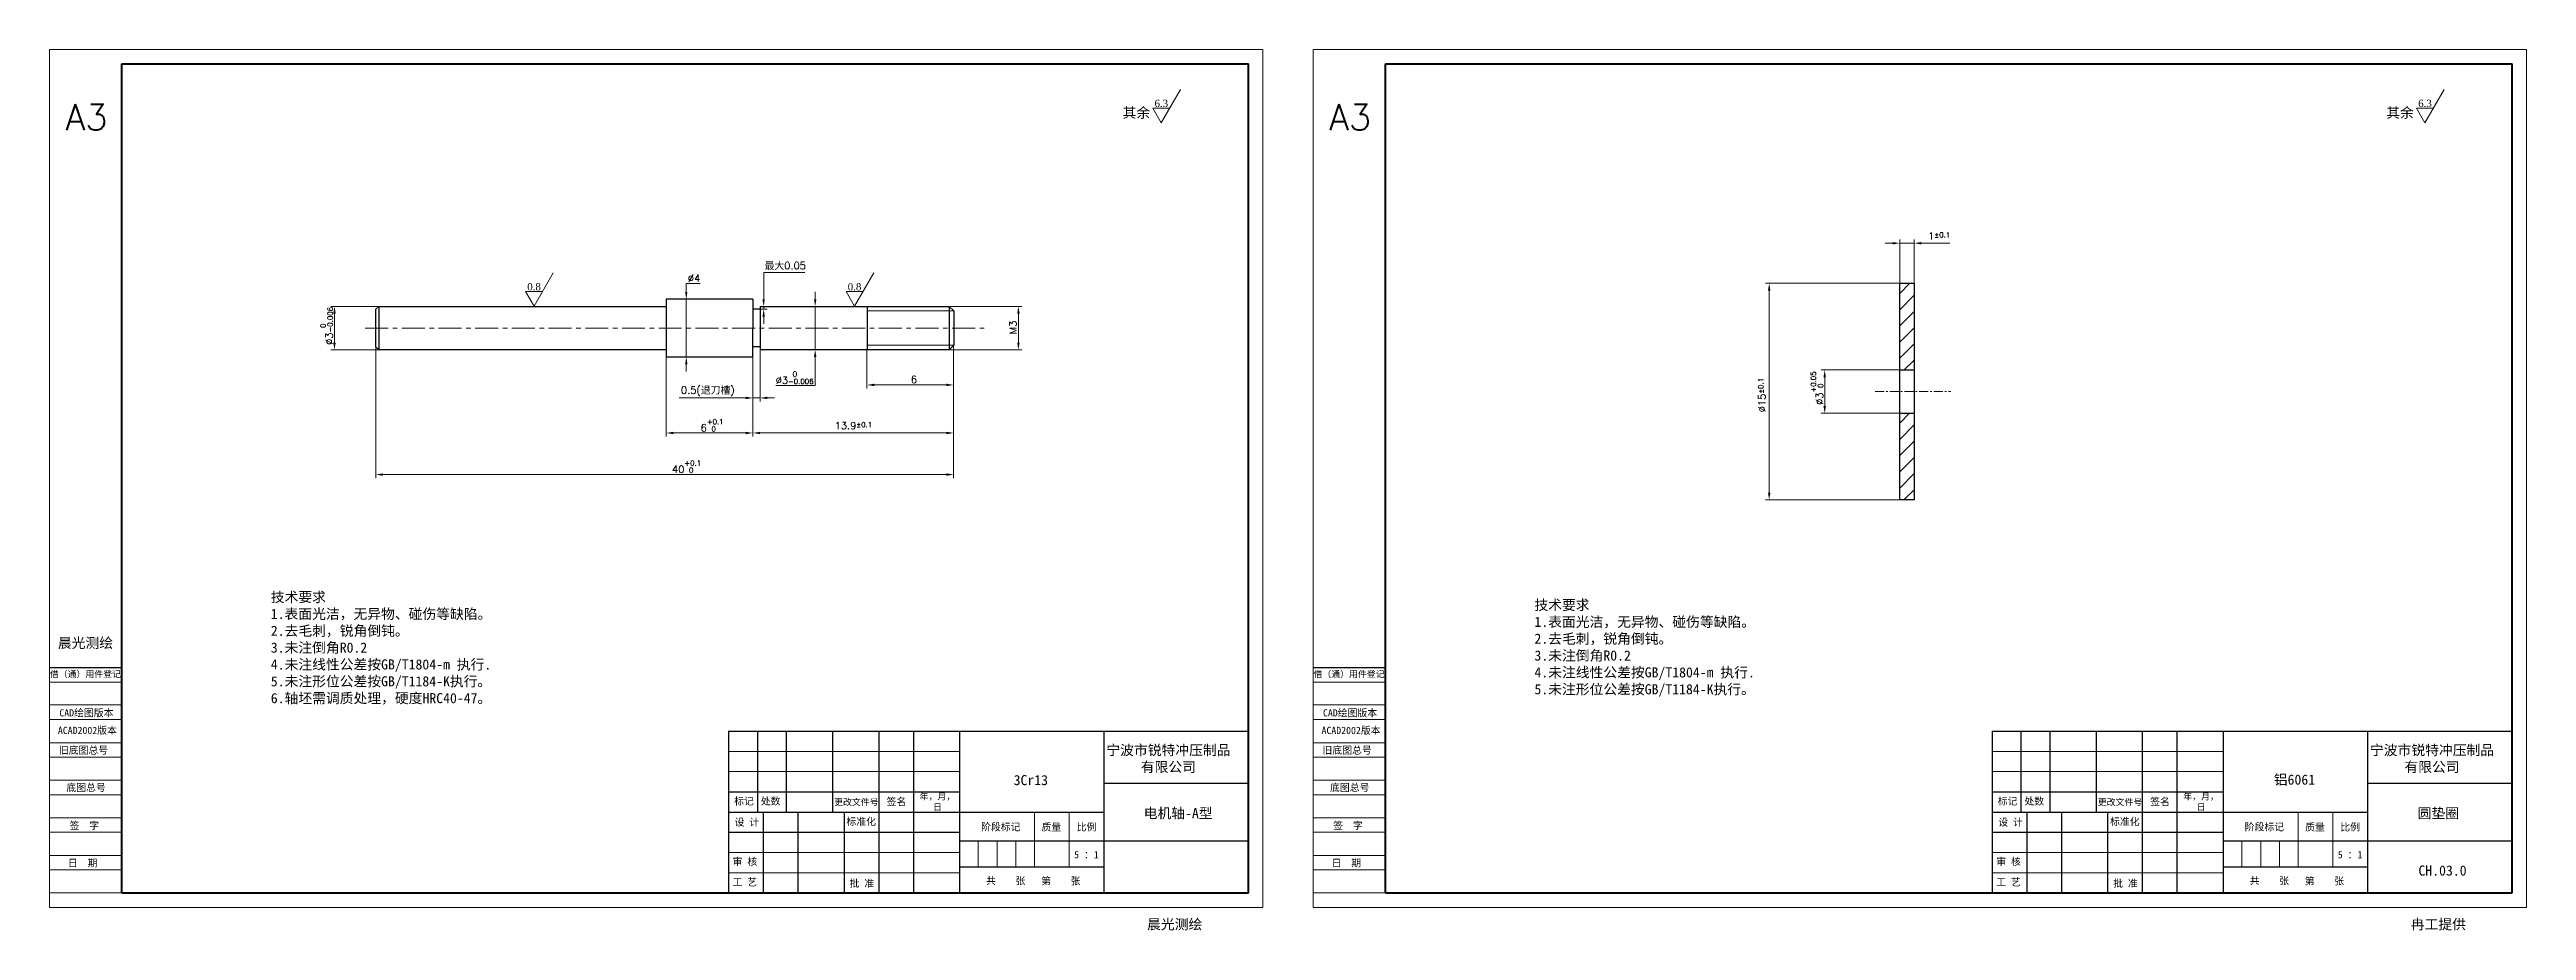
# Model space of a CAD drawing. Header units: millimetres. Extents: x 2881 to 4175, y 614 to 1733.
# Drawn here: x 3068.1 to 3239.6, y 1312.3 to 1373.3 of the extents above; entities that cross this region are included whole.
import ezdxf

# ---------------------------------------------------------------- set-up
doc = ezdxf.new("R2010")
doc.units = ezdxf.units.MM
doc.linetypes.add('CENTER', pattern=[50.8, 31.75, -6.35, 6.35, -6.35])
for name, color, linetype, lineweight in [('中心线', 1, 'CENTER', 9), ('填充', 3, 'Continuous', 9), ('实线', 7, 'Continuous', 25), ('尺寸标注', 2, 'Continuous', 9), ('引导线', 6, 'Continuous', 9), ('文本', 3, 'Continuous', 15), ('粗实线', 9, 'Continuous', 50)]:
    doc.layers.add(name, color=color, linetype=linetype, lineweight=lineweight)
doc.styles.add('st', font='txt.shx')
doc.styles.get("Standard").update_dxf_attribs({"font": 'simfang.ttf'})
doc.dimstyles.new('st0.2', dxfattribs={"dimscale": 0.2, "dimtxt": 2.5, "dimasz": 2.5, "dimexe": 1.25, "dimexo": 0, "dimtad": 1, "dimtoh": 1, "dimdec": 3, "dimdsep": 46, "dimtxsty": 'st', "dimcen": 0, "dimclrd": 256, "dimclre": 256, "dimclrt": 256, "dimadec": 4, "dimazin": 2, "dimtfac": 1, "dimtdec": 3, "dimtmove": 0, "dimatfit": 1, "dimfxl": 1, "dimlwd": -1, "dimlwe": -1, "dimarcsym": 0})

msp = doc.modelspace()

# ---------------------------------------------------------------- texts
at = {"layer": '实线', "ltscale": 0.2, "char_height": 1.8, "width": 5, "attachment_point": 1, "style": 'st'}
for insert in [(3069.2039, 1369.4793), (3156.6894, 1369.4793)]:
    msp.add_mtext('A3', dxfattribs=dict(at, insert=insert))
at = {"layer": '实线', "char_height": 0.7, "attachment_point": 5}
for s, insert, width in [('晨光测绘', (3070.6048, 1332.142), 12.63596), ('宁波市锐特冲压制品\\P有限公司', (3145.5799, 1324.1397), 12.63596), ('宁波市锐特冲压制品\\P有限公司', (3233.0654, 1324.1397), 12.63596), ('3Cr13', (3136.054, 1322.6766), 7.8742), ('铝6061', (3223.5395, 1322.6766), 7.8742), (' 电机轴-A型', (3146.0155, 1320.3526), 12.63596), ('圆垫圈', (3233.501, 1320.3526), 12.63596), ('CH.03.0', (3233.7886, 1316.4131), 9.2005), ('晨光测绘', (3146.0155, 1312.6591), 12.63596), ('冉工提供', (3233.501, 1312.6591), 12.63596)]:
    msp.add_mtext(s, dxfattribs=dict(at, insert=insert, width=width))
at = {"layer": '文本'}
for s, insert, char_height, width, attachment_point in [('其余', (3143.3617, 1368.466), 0.7, 12.63596, 8), ('{\\fTimes New Roman|b0|i0|c0|p18;6.3}', (3144.6177, 1369.7899), 0.5, 2.92, 1), ('其余', (3230.8472, 1368.466), 0.7, 12.63596, 8), ('{\\fTimes New Roman|b0|i0|c0|p18;6.3}', (3232.1032, 1369.7899), 0.5, 2.92, 1), ('{\\fTimes New Roman|b0|i0|c0|p18;0.8}', (3101.1895, 1357.0916), 0.5, 2.92, 1), ('{\\fTimes New Roman|b0|i0|c0|p18;0.8}', (3123.3758, 1357.0916), 0.5, 2.92, 1), ('技术要求\\P1.表面光洁，无异物、碰伤等缺陷。\\P2.去毛刺，锐角倒钝。\\P3.未注倒角R0.2\\P4.未注线性公差按GB/T1804-m 执行.\\P5.未注形位公差按GB/T1184-K执行。\\P6.轴坯需调质处理，硬度HRC40-47。', (3083.4344, 1331.8057), 0.7, 17.90296, 4), ('技术要求\\P1.表面光洁，无异物、碰伤等缺陷。\\P2.去毛刺，锐角倒钝。\\P3.未注倒角R0.2\\P4.未注线性公差按GB/T1804-m 执行.\\P5.未注形位公差按GB/T1184-K执行。', (3170.9199, 1331.8057), 0.7, 17.90296, 4)]:
    msp.add_mtext(s, dxfattribs=dict(at, insert=insert, char_height=char_height, width=width, attachment_point=attachment_point))
at = {"layer": '文本', "ltscale": 0.2, "attachment_point": 5}
for s, insert, char_height, width in [('借（通）用件登记', (3070.598, 1329.9893), 0.44, 10.22572), ('借（通）用件登记', (3158.0835, 1329.9893), 0.44, 10.22572), ('CAD绘图版本', (3070.6691, 1327.3071), 0.5, 15.159404), ('CAD绘图版本', (3158.1546, 1327.3071), 0.5, 15.159404), ('ACAD2002版本', (3070.7376, 1326.0929), 0.5, 11.701904), ('ACAD2002版本', (3158.2231, 1326.0929), 0.5, 11.701904), ('旧底图总号', (3070.467, 1324.7201), 0.5, 13.237686), ('旧底图总号', (3157.9525, 1324.7201), 0.5, 13.237686), ('底图总号', (3070.6457, 1322.1337), 0.5, 2.90232), ('底图总号', (3158.1312, 1322.1337), 0.5, 2.90232), ('标记', (3116.1924, 1321.1999), 0.5, 2.90232), ('处数', (3118.0364, 1321.1955), 0.5, 2.90232), ('更改文件号', (3123.9758, 1321.1293), 0.44, 6.437633), ('签名', (3126.7487, 1321.1612), 0.5, 2.90232), ('年，月，日', (3129.5872, 1321.1569), 0.44, 2.90232), ('标记', (3203.6779, 1321.1999), 0.5, 2.90232), ('处数', (3205.5218, 1321.1955), 0.5, 2.90232), ('更改文件号', (3211.4613, 1321.1293), 0.44, 6.437633), ('签名', (3214.2342, 1321.1612), 0.5, 2.90232), ('年，月，日', (3217.0727, 1321.1569), 0.44, 2.90232), ('签  字', (3070.5236, 1319.5015), 0.5, 2.90232), ('设 计', (3116.3969, 1319.7361), 0.5, 2.90232), ('标准化', (3124.3097, 1319.7816), 0.5, 2.90232), ('阶段标记', (3133.9709, 1319.4107), 0.5, 2.90232), ('质量', (3137.4735, 1319.399), 0.5, 2.90232), ('比例', (3139.9077, 1319.399), 0.5, 2.90232), ('签  字', (3158.0091, 1319.5015), 0.5, 2.90232), ('设 计', (3203.8824, 1319.7361), 0.5, 2.90232), ('标准化', (3211.7952, 1319.7816), 0.5, 2.90232), ('阶段标记', (3221.4564, 1319.4107), 0.5, 2.90232), ('质量', (3224.959, 1319.399), 0.5, 2.90232), ('比例', (3227.3932, 1319.399), 0.5, 2.90232), ('日  期', (3070.412, 1316.914), 0.5, 2.90232), ('审 核', (3116.2603, 1317.0081), 0.5, 2.90232), ('5 ：1', (3139.9049, 1317.5119), 0.5, 2.90232), ('日  期', (3157.8974, 1316.914), 0.5, 2.90232), ('审 核', (3203.7457, 1317.0081), 0.5, 2.90232), ('5 ：1', (3227.3904, 1317.5119), 0.5, 2.90232), ('工 艺', (3116.2523, 1315.5985), 0.5, 2.90232), ('批 准', (3124.3553, 1315.5052), 0.5, 2.90232), ('共    张', (3134.317, 1315.6842), 0.5, 2.90232), ('第    张', (3138.1303, 1315.6662), 0.5, 2.90232), ('工 艺', (3203.7378, 1315.5985), 0.5, 2.90232), ('批 准', (3211.8408, 1315.5052), 0.5, 2.90232), ('共    张', (3221.8024, 1315.6842), 0.5, 2.90232), ('第    张', (3225.6157, 1315.6662), 0.5, 2.90232)]:
    msp.add_mtext(s, dxfattribs=dict(at, insert=insert, char_height=char_height, width=width))

# ---------------------------------------------------------------- blocks, each defined once
blk = doc.blocks.new('*D7')
at = {"layer": 'Defpoints', "color": 0, "ltscale": 0.2, "transparency": 16777216}
for p in [(3090.91, 1355.48), (3087.84, 1352.48), (3090.91, 1352.48)]:
    blk.add_point(p, dxfattribs=at)
at = {"layer": '尺寸标注', "ltscale": 0.2, "transparency": 16777216}
for p, q in [((3090.91, 1355.48), (3087.59, 1355.48)), ((3087.84, 1354.98), (3087.84, 1352.98)), ((3090.91, 1352.48), (3087.59, 1352.48))]:
    blk.add_line(p, q, dxfattribs=at)
for points in [[(3087.76, 1354.98), (3087.93, 1354.98), (3087.84, 1355.48)], [(3087.76, 1352.98), (3087.93, 1352.98), (3087.84, 1352.48)]]:
    blk.add_solid(points, dxfattribs=at)
at = {"layer": '尺寸标注', "ltscale": 0.2, "transparency": 16777216, "insert": (3087.3, 1354.13), "char_height": 0.5, "attachment_point": 5, "rotation": 90, "style": 'st'}
blk.add_mtext('%%c3{}{\\H0.71x;\\C3;\\S 0^ -0.006;}', dxfattribs=at)
blk = doc.blocks.new('*D8')
at = {"layer": 'Defpoints', "color": 0, "ltscale": 0.2, "transparency": 16777216}
for p in [(3130.4, 1355.48), (3130.4, 1352.48), (3135.19, 1352.48)]:
    blk.add_point(p, dxfattribs=at)
at = {"layer": '尺寸标注', "ltscale": 0.2, "transparency": 16777216}
for p, q in [((3130.4, 1355.48), (3135.44, 1355.48)), ((3135.19, 1354.98), (3135.19, 1352.98)), ((3130.4, 1352.48), (3135.44, 1352.48))]:
    blk.add_line(p, q, dxfattribs=at)
for points in [[(3135.11, 1354.98), (3135.28, 1354.98), (3135.19, 1355.48)], [(3135.11, 1352.98), (3135.28, 1352.98), (3135.19, 1352.48)]]:
    blk.add_solid(points, dxfattribs=at)
at = {"layer": '尺寸标注', "ltscale": 0.2, "transparency": 16777216, "insert": (3134.82, 1354.02), "char_height": 0.5, "attachment_point": 5, "rotation": 90, "style": 'st'}
blk.add_mtext('M3', dxfattribs=at)
blk = doc.blocks.new('*D9')
at = {"layer": 'Defpoints', "color": 0, "ltscale": 0.2, "transparency": 16777216}
for p in [(3116.81, 1355.98), (3112.2, 1351.98), (3116.81, 1351.98)]:
    blk.add_point(p, dxfattribs=at)
at = {"layer": '尺寸标注', "ltscale": 0.2, "transparency": 16777216}
for p, q in [((3112.2, 1356.48), (3112.2, 1357.06)), ((3112.2, 1357.06), (3113.16, 1357.06)), ((3116.81, 1355.98), (3111.95, 1355.98)), ((3112.2, 1351.98), (3112.2, 1355.98)), ((3116.81, 1351.98), (3111.95, 1351.98)), ((3112.2, 1351.48), (3112.2, 1350.98))]:
    blk.add_line(p, q, dxfattribs=at)
for points in [[(3112.12, 1356.48), (3112.28, 1356.48), (3112.2, 1355.98)], [(3112.12, 1351.48), (3112.28, 1351.48), (3112.2, 1351.98)]]:
    blk.add_solid(points, dxfattribs=at)
at = {"layer": '尺寸标注', "ltscale": 0.2, "transparency": 16777216, "insert": (3112.74, 1357.43), "char_height": 0.5, "attachment_point": 5, "style": 'st'}
blk.add_mtext('%%c4', dxfattribs=at)
blk = doc.blocks.new('*D10')
at = {"layer": 'Defpoints', "color": 0, "ltscale": 0.2, "transparency": 16777216}
for p in [(3120.07, 1355.48), (3120.34, 1352.48), (3121.12, 1352.48)]:
    blk.add_point(p, dxfattribs=at)
at = {"layer": '尺寸标注', "ltscale": 0.2, "transparency": 16777216}
for p, q in [((3121.12, 1355.98), (3121.12, 1356.48)), ((3120.07, 1355.48), (3121.37, 1355.48)), ((3121.12, 1355.48), (3121.12, 1352.48)), ((3120.34, 1352.48), (3121.37, 1352.48)), ((3121.12, 1351.98), (3121.12, 1350)), ((3121.12, 1350), (3118.4, 1350))]:
    blk.add_line(p, q, dxfattribs=at)
for points in [[(3121.04, 1355.98), (3121.21, 1355.98), (3121.12, 1355.48)], [(3121.04, 1351.98), (3121.21, 1351.98), (3121.12, 1352.48)]]:
    blk.add_solid(points, dxfattribs=at)
at = {"layer": '尺寸标注', "ltscale": 0.2, "transparency": 16777216, "insert": (3119.7, 1350.54), "char_height": 0.5, "attachment_point": 5, "style": 'st'}
blk.add_mtext('%%c3{}{\\H0.71x;\\C3;\\S 0^ -0.006;}', dxfattribs=at)
blk = doc.blocks.new('*D11')
at = {"layer": 'Defpoints', "color": 0, "ltscale": 0.2, "transparency": 16777216}
for p in [(3124.71, 1352.48), (3130.71, 1352.79), (3130.71, 1350.04)]:
    blk.add_point(p, dxfattribs=at)
at = {"layer": '尺寸标注', "ltscale": 0.2, "transparency": 16777216}
for p, q in [((3124.71, 1352.48), (3124.71, 1349.79)), ((3130.71, 1352.79), (3130.71, 1349.79)), ((3125.21, 1350.04), (3130.21, 1350.04))]:
    blk.add_line(p, q, dxfattribs=at)
for points in [[(3125.21, 1350.13), (3125.21, 1349.96), (3124.71, 1350.04)], [(3130.21, 1350.13), (3130.21, 1349.96), (3130.71, 1350.04)]]:
    blk.add_solid(points, dxfattribs=at)
at = {"layer": '尺寸标注', "ltscale": 0.2, "transparency": 16777216, "insert": (3127.96, 1350.42), "char_height": 0.5, "attachment_point": 5, "style": 'st'}
blk.add_mtext('6', dxfattribs=at)
blk = doc.blocks.new('*D12')
at = {"layer": 'Defpoints', "color": 0, "ltscale": 0.2, "transparency": 16777216}
for p in [(3116.81, 1351.98), (3130.71, 1352.79), (3130.71, 1346.72)]:
    blk.add_point(p, dxfattribs=at)
at = {"layer": '尺寸标注', "ltscale": 0.2, "transparency": 16777216}
for p, q in [((3116.81, 1351.98), (3116.81, 1346.47)), ((3130.71, 1352.79), (3130.71, 1346.47)), ((3117.31, 1346.72), (3130.21, 1346.72))]:
    blk.add_line(p, q, dxfattribs=at)
for points in [[(3117.31, 1346.8), (3117.31, 1346.63), (3116.81, 1346.72)], [(3130.21, 1346.8), (3130.21, 1346.63), (3130.71, 1346.72)]]:
    blk.add_solid(points, dxfattribs=at)
at = {"layer": '尺寸标注', "ltscale": 0.2, "transparency": 16777216, "insert": (3123.77, 1347.22), "char_height": 0.5, "attachment_point": 5, "style": 'st'}
blk.add_mtext('13.9{}{\\A0;{\\H1.5x;}{\\A2;\\H0.71x;\\C3;%%p0.1}}', dxfattribs=at)
blk = doc.blocks.new('*D13')
at = {"layer": 'Defpoints', "color": 0, "ltscale": 0.2, "transparency": 16777216}
for p in [(3110.81, 1351.98), (3116.81, 1351.98), (3116.81, 1346.72)]:
    blk.add_point(p, dxfattribs=at)
at = {"layer": '尺寸标注', "ltscale": 0.2, "transparency": 16777216}
for p, q in [((3110.81, 1351.98), (3110.81, 1346.47)), ((3116.81, 1351.98), (3116.81, 1346.47)), ((3111.31, 1346.72), (3116.31, 1346.72))]:
    blk.add_line(p, q, dxfattribs=at)
for points in [[(3111.31, 1346.8), (3111.31, 1346.63), (3110.81, 1346.72)], [(3116.31, 1346.8), (3116.31, 1346.63), (3116.81, 1346.72)]]:
    blk.add_solid(points, dxfattribs=at)
at = {"layer": '尺寸标注', "ltscale": 0.2, "transparency": 16777216, "insert": (3113.99, 1347.25), "char_height": 0.5, "attachment_point": 5, "style": 'st'}
blk.add_mtext('6{}{\\H0.71x;\\C3;\\S+0.1^  0;}', dxfattribs=at)
blk = doc.blocks.new('*D14')
at = {"layer": 'Defpoints', "color": 0, "ltscale": 0.2, "transparency": 16777216}
for p in [(3090.71, 1352.68), (3130.71, 1352.79), (3130.71, 1343.84)]:
    blk.add_point(p, dxfattribs=at)
at = {"layer": '尺寸标注', "ltscale": 0.2, "transparency": 16777216}
for p, q in [((3090.71, 1352.68), (3090.71, 1343.59)), ((3130.71, 1352.79), (3130.71, 1343.59)), ((3091.21, 1343.84), (3130.21, 1343.84))]:
    blk.add_line(p, q, dxfattribs=at)
for points in [[(3091.21, 1343.92), (3091.21, 1343.75), (3090.71, 1343.84)], [(3130.21, 1343.92), (3130.21, 1343.75), (3130.71, 1343.84)]]:
    blk.add_solid(points, dxfattribs=at)
at = {"layer": '尺寸标注', "ltscale": 0.2, "transparency": 16777216, "insert": (3112.22, 1344.38), "char_height": 0.5, "attachment_point": 5, "style": 'st'}
blk.add_mtext('40{}{\\H0.71x;\\C3;\\S+0.1^  0;}', dxfattribs=at)
blk = doc.blocks.new('*D15')
at = {"layer": 'Defpoints', "color": 0, "ltscale": 0.2, "transparency": 16777216}
for p in [(3116.81, 1351.98), (3117.31, 1352.48), (3116.81, 1349.14)]:
    blk.add_point(p, dxfattribs=at)
at = {"layer": '尺寸标注', "ltscale": 0.2, "transparency": 16777216}
for p, q in [((3116.81, 1351.98), (3116.81, 1348.89)), ((3117.31, 1352.48), (3117.31, 1348.89)), ((3116.31, 1349.14), (3111.7, 1349.14)), ((3117.31, 1349.14), (3116.81, 1349.14)), ((3117.81, 1349.14), (3118.31, 1349.14))]:
    blk.add_line(p, q, dxfattribs=at)
for points in [[(3116.31, 1349.23), (3116.31, 1349.06), (3116.81, 1349.14)], [(3117.81, 1349.23), (3117.81, 1349.06), (3117.31, 1349.14)]]:
    blk.add_solid(points, dxfattribs=at)
at = {"layer": '尺寸标注', "ltscale": 0.2, "transparency": 16777216, "insert": (3113.69, 1349.6), "char_height": 0.5, "attachment_point": 5, "style": 'st'}
blk.add_mtext('0.5(退刀槽)', dxfattribs=at)
blk = doc.blocks.new('*D16')
at = {"layer": 'Defpoints', "color": 0, "ltscale": 0.2, "transparency": 16777216}
for p in [(3117.31, 1355.48), (3117.31, 1355.28), (3117.56, 1355.28)]:
    blk.add_point(p, dxfattribs=at)
at = {"layer": '尺寸标注', "ltscale": 0.2, "transparency": 16777216}
for p, q in [((3117.56, 1355.98), (3117.56, 1357.83)), ((3117.56, 1357.83), (3120.41, 1357.83)), ((3117.31, 1355.48), (3117.81, 1355.48)), ((3117.31, 1355.28), (3117.81, 1355.28)), ((3117.56, 1355.28), (3117.56, 1355.48)), ((3117.56, 1354.78), (3117.56, 1354.28))]:
    blk.add_line(p, q, dxfattribs=at)
for points in [[(3117.47, 1355.98), (3117.64, 1355.98), (3117.56, 1355.48)], [(3117.47, 1354.78), (3117.64, 1354.78), (3117.56, 1355.28)]]:
    blk.add_solid(points, dxfattribs=at)
at = {"layer": '尺寸标注', "ltscale": 0.2, "transparency": 16777216, "insert": (3119.05, 1358.28), "char_height": 0.5, "attachment_point": 5, "style": 'st'}
blk.add_mtext('最大0.05', dxfattribs=at)
blk = doc.blocks.new('*D17')
at = {"layer": 'Defpoints', "color": 0, "ltscale": 0.2, "transparency": 16777216}
for p in [(3196.21, 1351.08), (3191.02, 1348.08), (3196.21, 1348.08)]:
    blk.add_point(p, dxfattribs=at)
at = {"layer": '尺寸标注', "ltscale": 0.2, "transparency": 16777216}
for p, q in [((3196.21, 1351.08), (3190.77, 1351.08)), ((3191.02, 1350.58), (3191.02, 1348.58)), ((3196.21, 1348.08), (3190.77, 1348.08))]:
    blk.add_line(p, q, dxfattribs=at)
for points in [[(3190.93, 1350.58), (3191.1, 1350.58), (3191.02, 1351.08)], [(3190.93, 1348.58), (3191.1, 1348.58), (3191.02, 1348.08)]]:
    blk.add_solid(points, dxfattribs=at)
at = {"layer": '尺寸标注', "ltscale": 0.2, "transparency": 16777216, "insert": (3190.48, 1349.82), "char_height": 0.5, "attachment_point": 5, "rotation": 90, "style": 'st'}
blk.add_mtext('%%c3{}{\\H0.71x;\\C3;\\S+0.05^  0;}', dxfattribs=at)
blk = doc.blocks.new('*D18')
at = {"layer": 'Defpoints', "color": 0, "ltscale": 0.2, "transparency": 16777216}
for p in [(3196.21, 1357.08), (3187.17, 1342.08), (3196.21, 1342.08)]:
    blk.add_point(p, dxfattribs=at)
at = {"layer": '尺寸标注', "ltscale": 0.2, "transparency": 16777216}
for p, q in [((3196.21, 1357.08), (3186.92, 1357.08)), ((3187.17, 1356.58), (3187.17, 1342.58)), ((3196.21, 1342.08), (3186.92, 1342.08))]:
    blk.add_line(p, q, dxfattribs=at)
for points in [[(3187.09, 1356.58), (3187.26, 1356.58), (3187.17, 1357.08)], [(3187.09, 1342.58), (3187.26, 1342.58), (3187.17, 1342.08)]]:
    blk.add_solid(points, dxfattribs=at)
at = {"layer": '尺寸标注', "ltscale": 0.2, "transparency": 16777216, "insert": (3186.67, 1349.34), "char_height": 0.5, "attachment_point": 5, "rotation": 90, "style": 'st'}
blk.add_mtext('%%c15{}{\\A0;{\\H1.5x;}{\\A2;\\H0.71x;\\C3;%%p0.1}}', dxfattribs=at)
blk = doc.blocks.new('*D19')
at = {"layer": 'Defpoints', "color": 0, "ltscale": 0.2, "transparency": 16777216}
for p in [(3197.21, 1359.86), (3196.21, 1357.08), (3197.21, 1357.08)]:
    blk.add_point(p, dxfattribs=at)
at = {"layer": '尺寸标注', "ltscale": 0.2, "transparency": 16777216}
for p, q in [((3196.21, 1357.08), (3196.21, 1360.11)), ((3197.21, 1357.08), (3197.21, 1360.11)), ((3195.71, 1359.86), (3195.21, 1359.86)), ((3196.21, 1359.86), (3197.21, 1359.86)), ((3197.71, 1359.86), (3199.68, 1359.86))]:
    blk.add_line(p, q, dxfattribs=at)
for points in [[(3195.71, 1359.94), (3195.71, 1359.77), (3196.21, 1359.86)], [(3197.71, 1359.94), (3197.71, 1359.77), (3197.21, 1359.86)]]:
    blk.add_solid(points, dxfattribs=at)
at = {"layer": '尺寸标注', "ltscale": 0.2, "transparency": 16777216, "insert": (3198.94, 1360.36), "char_height": 0.5, "attachment_point": 5, "style": 'st'}
blk.add_mtext('1{}{\\A0;{\\H1.5x;}{\\A2;\\H0.71x;\\C3;%%p0.1}}', dxfattribs=at)

# ---------------------------------------------------------------- dimensions: what is measured, and where the dimension line sits
at = {"layer": '尺寸标注', "ltscale": 0.2}
for base, p1, p2, text, override, picture, middle in [((3197.2064, 1359.8575), (3196.2064, 1357.0799), (3197.2064, 1357.0799), '<>{}{\\A0;{\\H1.5x;}{\\A2;\\H0.71x;\\C3;%%p0.1}}', {"dimtp": 0.1, "dimtm": 0.1, "dimtdec": 3, "dimtzin": 8}, '*D19', (3198.9418, 1359.8575)), ((3130.7131, 1343.8381), (3090.7131, 1352.6819), (3130.7131, 1352.7907), '<>{}{\\H0.71x;\\C3;\\S+0.1^  0;}', {"dimtp": 0.1, "dimtm": 0, "dimtdec": 3, "dimtzin": 8}, '*D14', (3112.2222, 1343.8381)), ((3116.8131, 1346.7152), (3110.8131, 1351.9819), (3116.8131, 1351.9819), '<>{}{\\H0.71x;\\C3;\\S+0.1^  0;}', {"dimtp": 0.1, "dimtm": 0, "dimtdec": 3, "dimtzin": 8}, '*D13', (3113.9899, 1346.7152)), ((3130.7131, 1346.7152), (3116.8131, 1351.9819), (3130.7131, 1352.7907), '<>{}{\\A0;{\\H1.5x;}{\\A2;\\H0.71x;\\C3;%%p0.1}}', {"dimtp": 0.1, "dimtm": 0.1, "dimtdec": 3, "dimtzin": 8}, '*D12', (3123.7699, 1346.7152))]:
    dim = msp.add_linear_dim(base=base, p1=p1, p2=p2, text=text, dimstyle='st0.2', override=override, dxfattribs=at)
    dim.commit()
    dim.dimension.update_dxf_attribs({"geometry": picture, "text_midpoint": middle, "dimtype": 160})
for base, p1, p2, text, picture, middle in [((3117.5576, 1355.2819), (3117.3131, 1355.4819), (3117.3131, 1355.2819), '最大0.05', '*D16', (3119.0461, 1357.8256)), ((3112.1993, 1351.9819), (3116.8131, 1355.9819), (3116.8131, 1351.9819), '%%c<>', '*D9', (3112.7409, 1357.0592)), ((3135.1939, 1352.4819), (3130.4044, 1355.4819), (3130.4044, 1352.4819), 'M<>', '*D8', (3135.1939, 1354.02))]:
    dim = msp.add_linear_dim(base=base, p1=p1, p2=p2, angle=90, text=text, dimstyle='st0.2', dxfattribs=at)
    dim.commit()
    dim.dimension.update_dxf_attribs({"geometry": picture, "text_midpoint": middle, "dimtype": 160})
for base, p1, p2, text, override, picture, middle in [((3121.1244, 1352.4819), (3120.0707, 1355.4819), (3120.3443, 1352.4819), '%%c<>{}{\\H0.71x;\\C3;\\S 0^ -0.006;}', {"dimtp": 0, "dimtm": 0.006, "dimtdec": 3, "dimtzin": 8}, '*D10', (3119.7007, 1350.0042)), ((3187.1747, 1342.0799), (3196.2064, 1357.0799), (3196.2064, 1342.0799), '%%c<>{}{\\A0;{\\H1.5x;}{\\A2;\\H0.71x;\\C3;%%p0.1}}', {"dimtp": 0.1, "dimtm": 0.1, "dimtdec": 3, "dimtzin": 8}, '*D18', (3187.1747, 1349.3365)), ((3087.8431, 1352.4819), (3090.9131, 1355.4819), (3090.9131, 1352.4819), '%%c<>{}{\\H0.71x;\\C3;\\S 0^ -0.006;}', {"dimtp": 0, "dimtm": 0.006, "dimtdec": 3, "dimtzin": 8}, '*D7', (3087.8431, 1354.1252)), ((3191.0174, 1348.0799), (3196.2064, 1351.0799), (3196.2064, 1348.0799), '%%c<>{}{\\H0.71x;\\C3;\\S+0.05^  0;}', {"dimtp": 0.05, "dimtm": 0, "dimtdec": 3, "dimtzin": 8}, '*D17', (3191.0174, 1349.8166))]:
    dim = msp.add_linear_dim(base=base, p1=p1, p2=p2, angle=90, text=text, dimstyle='st0.2', override=override, dxfattribs=at)
    dim.commit()
    dim.dimension.update_dxf_attribs({"geometry": picture, "text_midpoint": middle, "dimtype": 160})
dim = msp.add_linear_dim(base=(3116.8131, 1349.1447), p1=(3117.3131, 1352.4819), p2=(3116.8131, 1351.9819), text='<>(退刀槽)', dimstyle='st0.2', dxfattribs=at)
dim.commit()
dim.dimension.update_dxf_attribs({"geometry": '*D15', "text_midpoint": (3113.6937, 1349.1447), "dimtype": 160})
dim = msp.add_linear_dim(base=(3130.7131, 1350.0421), p1=(3124.7131, 1352.4819), p2=(3130.7131, 1352.7907), dimstyle='st0.2', dxfattribs=at)
dim.commit()
dim.dimension.update_dxf_attribs({"geometry": '*D11', "text_midpoint": (3127.9645, 1350.0421), "dimtype": 160})

# ---------------------------------------------------------------- hatches: boundary and pattern name
at = {"layer": '填充', "ltscale": 0.2}
h = msp.add_hatch(dxfattribs=at)
h.set_pattern_fill('LINE', color=256, scale=0.25, angle=45)
h.paths.add_polyline_path([(3197.2064, 1357.0799), (3196.2064, 1357.0799), (3196.2064, 1351.0799), (3197.2064, 1351.0799)])
h.paths.add_polyline_path([(3197.2064, 1348.0799), (3196.2064, 1348.0799), (3196.2064, 1342.0799), (3197.2064, 1342.0799)])

# ---------------------------------------------------------------- linework, layer by layer
at = {"layer": '中心线', "ltscale": 0.05}
msp.add_line((3089.9711, 1353.9819), (3132.9042, 1353.9819), dxfattribs=at)
at = {"layer": '中心线', "ltscale": 0.02}
msp.add_line((3194.5, 1349.5799), (3199.7437, 1349.5799), dxfattribs=at)
at = {"layer": '填充', "ltscale": 0.2}
for p, q in [((3130.7131, 1355.1732), (3124.7131, 1355.1732)), ((3130.7131, 1352.7907), (3124.7131, 1352.7907))]:
    msp.add_line(p, q, dxfattribs=at)
at = {"layer": '实线', "ltscale": 0.2}
for p, q in [((3196.2064, 1349.5799), (3196.2064, 1357.0799)), ((3196.2064, 1357.0799), (3197.2064, 1357.0799)), ((3197.2064, 1357.0799), (3197.2064, 1342.0799)), ((3090.9131, 1355.4819), (3090.7131, 1355.2819)), ((3090.7131, 1353.9819), (3090.7131, 1355.2819)), ((3090.9131, 1355.4819), (3110.8131, 1355.4819)), ((3090.9131, 1355.4819), (3090.9131, 1352.4819)), ((3116.8131, 1355.9819), (3110.8131, 1355.9819)), ((3110.8131, 1355.9819), (3110.8131, 1351.9819)), ((3116.8131, 1355.9819), (3116.8131, 1353.9819)), ((3117.3131, 1355.2819), (3116.8131, 1355.2819)), ((3117.3131, 1355.4819), (3130.4044, 1355.4819)), ((3117.3131, 1355.4819), (3117.3131, 1352.4819)), ((3117.3131, 1355.4819), (3117.3131, 1355.2819)), ((3124.7131, 1355.4819), (3124.7131, 1352.4819)), ((3130.4044, 1355.4819), (3130.7131, 1355.1732)), ((3130.4044, 1355.4819), (3130.4044, 1352.4819)), ((3130.7131, 1355.1732), (3130.7131, 1352.7907)), ((3090.7131, 1352.6819), (3090.7131, 1353.9819)), ((3116.8131, 1351.9819), (3116.8131, 1353.9819)), ((3090.9131, 1352.4819), (3090.7131, 1352.6819)), ((3110.8131, 1352.4819), (3090.9131, 1352.4819)), ((3110.8131, 1351.9819), (3116.8131, 1351.9819)), ((3117.3131, 1352.6819), (3116.8131, 1352.6819)), ((3130.4044, 1352.4819), (3117.3131, 1352.4819)), ((3130.4044, 1352.4819), (3130.7131, 1352.7907)), ((3196.2064, 1351.0799), (3197.2064, 1351.0799)), ((3196.2064, 1342.0799), (3196.2064, 1349.5799)), ((3196.2064, 1348.0799), (3197.2064, 1348.0799)), ((3197.2064, 1342.0799), (3196.2064, 1342.0799))]:
    msp.add_line(p, q, dxfattribs=at)
at = {"layer": '实线'}
for p, q in [((3068.1155, 1330.4682), (3073.1155, 1330.4682)), ((3155.601, 1330.4682), (3160.601, 1330.4682)), ((3073.1155, 1314.8682), (3073.1155, 1326.0682)), ((3073.1155, 1326.0682), (3073.1155, 1314.8682)), ((3115.1155, 1326.0682), (3151.1155, 1326.0682)), ((3115.1193, 1326.0682), (3115.1193, 1314.8682)), ((3117.1193, 1326.0682), (3117.1193, 1320.4682)), ((3119.1193, 1326.0682), (3119.1193, 1320.4682)), ((3122.3193, 1326.0682), (3122.3193, 1320.4682)), ((3125.5193, 1326.0682), (3125.5193, 1314.8682)), ((3127.9193, 1326.0682), (3127.9193, 1314.8682)), ((3131.1193, 1326.0682), (3131.1193, 1314.8682)), ((3141.1155, 1326.0682), (3141.1155, 1314.8682)), ((3160.601, 1314.8682), (3160.601, 1326.0682)), ((3160.601, 1326.0682), (3160.601, 1314.8682)), ((3202.601, 1326.0682), (3238.601, 1326.0682)), ((3202.6048, 1326.0682), (3202.6048, 1314.8682)), ((3204.6048, 1326.0682), (3204.6048, 1320.4682)), ((3206.6048, 1326.0682), (3206.6048, 1320.4682)), ((3209.8048, 1326.0682), (3209.8048, 1320.4682)), ((3213.0048, 1326.0682), (3213.0048, 1314.8682)), ((3215.4048, 1326.0682), (3215.4048, 1314.8682)), ((3218.6048, 1326.0682), (3218.6048, 1314.8682)), ((3228.601, 1326.0682), (3228.601, 1314.8682)), ((3141.1155, 1322.4682), (3151.1155, 1322.4682)), ((3228.601, 1322.4682), (3238.601, 1322.4682)), ((3115.1155, 1321.8682), (3131.1193, 1321.8682)), ((3115.1155, 1320.4682), (3131.1193, 1320.4682)), ((3117.5193, 1320.4682), (3117.5193, 1314.8682)), ((3119.9193, 1320.4682), (3119.9193, 1314.8682)), ((3123.1193, 1320.4682), (3123.1193, 1314.8682)), ((3131.1193, 1320.4682), (3141.1155, 1320.4682)), ((3202.601, 1321.8682), (3218.6048, 1321.8682)), ((3202.601, 1320.4682), (3218.6048, 1320.4682)), ((3205.0048, 1320.4682), (3205.0048, 1314.8682)), ((3207.4048, 1320.4682), (3207.4048, 1314.8682)), ((3210.6048, 1320.4682), (3210.6048, 1314.8682)), ((3218.6048, 1320.4682), (3228.601, 1320.4682)), ((3115.1155, 1319.0682), (3131.1193, 1319.0682)), ((3202.601, 1319.0682), (3218.6048, 1319.0682)), ((3131.1193, 1318.4682), (3151.1155, 1318.4682)), ((3218.6048, 1318.4682), (3238.601, 1318.4682)), ((3131.1193, 1316.6682), (3141.1155, 1316.6682)), ((3218.6048, 1316.6682), (3228.601, 1316.6682)), ((3115.1155, 1314.8682), (3151.1155, 1314.8682)), ((3202.601, 1314.8682), (3238.601, 1314.8682))]:
    msp.add_line(p, q, dxfattribs=at)
at = {"layer": '引导线'}
for p, q in [((3068.1155, 1373.2682), (3152.1155, 1373.2682)), ((3068.1155, 1313.8682), (3068.1155, 1373.2682)), ((3152.1155, 1313.8682), (3152.1155, 1373.2682)), ((3155.601, 1373.2682), (3239.601, 1373.2682)), ((3155.601, 1313.8682), (3155.601, 1373.2682)), ((3239.601, 1313.8682), (3239.601, 1373.2682)), ((3073.1155, 1329.4682), (3068.1155, 1329.4682)), ((3160.601, 1329.4682), (3155.601, 1329.4682)), ((3073.1155, 1327.9003), (3068.1155, 1327.9003)), ((3160.601, 1327.9003), (3155.601, 1327.9003)), ((3073.1155, 1326.8682), (3068.1155, 1326.8682)), ((3160.601, 1326.8682), (3155.601, 1326.8682)), ((3073.1155, 1325.2682), (3068.1155, 1325.2682)), ((3073.1155, 1324.2682), (3068.1155, 1324.2682)), ((3115.1155, 1324.6682), (3131.1193, 1324.6682)), ((3160.601, 1325.2682), (3155.601, 1325.2682)), ((3160.601, 1324.2682), (3155.601, 1324.2682)), ((3202.601, 1324.6682), (3218.6048, 1324.6682)), ((3073.1155, 1322.6682), (3068.1155, 1322.6682)), ((3115.1155, 1323.2682), (3131.1193, 1323.2682)), ((3160.601, 1322.6682), (3155.601, 1322.6682)), ((3202.601, 1323.2682), (3218.6048, 1323.2682)), ((3073.1155, 1321.6682), (3068.1155, 1321.6682)), ((3160.601, 1321.6682), (3155.601, 1321.6682)), ((3073.1155, 1320.0682), (3068.1155, 1320.0682)), ((3073.1155, 1319.0682), (3068.1155, 1319.0682)), ((3160.601, 1320.0682), (3155.601, 1320.0682)), ((3160.601, 1319.0682), (3155.601, 1319.0682)), ((3073.1155, 1317.4682), (3068.1155, 1317.4682)), ((3115.1155, 1317.6682), (3131.1193, 1317.6682)), ((3160.601, 1317.4682), (3155.601, 1317.4682)), ((3202.601, 1317.6682), (3218.6048, 1317.6682)), ((3073.1155, 1316.4682), (3068.1155, 1316.4682)), ((3115.1155, 1316.2682), (3131.1193, 1316.2682)), ((3160.601, 1316.4682), (3155.601, 1316.4682)), ((3202.601, 1316.2682), (3218.6048, 1316.2682)), ((3073.1155, 1314.8682), (3068.1155, 1314.8682)), ((3068.1155, 1313.8682), (3152.1155, 1313.8682)), ((3160.601, 1314.8682), (3155.601, 1314.8682)), ((3155.601, 1313.8682), (3239.601, 1313.8682))]:
    msp.add_line(p, q, dxfattribs=at)
at = {"layer": '文本'}
for p, q in [((3145.0879, 1368.193), (3146.4181, 1370.497)), ((3232.5734, 1368.193), (3233.9036, 1370.497)), ((3145.6699, 1369.201), (3144.506, 1369.201)), ((3144.506, 1369.201), (3145.0879, 1368.193)), ((3233.1554, 1369.201), (3231.9914, 1369.201)), ((3231.9914, 1369.201), (3232.5734, 1368.193)), ((3102.2417, 1356.5027), (3101.0778, 1356.5027)), ((3101.0778, 1356.5027), (3101.6597, 1355.4947)), ((3101.6597, 1355.4947), (3102.9899, 1357.7987)), ((3124.428, 1356.5027), (3123.2641, 1356.5027)), ((3123.2641, 1356.5027), (3123.846, 1355.4947)), ((3123.846, 1355.4947), (3125.1763, 1357.7987))]:
    msp.add_line(p, q, dxfattribs=at)
at = {"layer": '文本', "ltscale": 0.2}
for p, q in [((3136.3155, 1320.4682), (3136.3155, 1316.6682)), ((3138.7155, 1320.4682), (3138.7155, 1316.6682)), ((3223.801, 1320.4682), (3223.801, 1316.6682)), ((3226.201, 1320.4682), (3226.201, 1316.6682)), ((3132.4155, 1318.4682), (3132.4155, 1316.6682)), ((3133.7155, 1318.4682), (3133.7155, 1316.6682)), ((3135.0155, 1318.4682), (3135.0155, 1316.6682)), ((3219.901, 1318.4682), (3219.901, 1316.6682)), ((3221.201, 1318.4682), (3221.201, 1316.6682)), ((3222.501, 1318.4682), (3222.501, 1316.6682))]:
    msp.add_line(p, q, dxfattribs=at)
at = {"layer": '粗实线'}
for p, q in [((3073.1155, 1314.8682), (3073.1155, 1372.2682)), ((3073.1155, 1372.2682), (3151.1155, 1372.2682)), ((3151.1155, 1314.8682), (3151.1155, 1372.2682)), ((3160.601, 1314.8682), (3160.601, 1372.2682)), ((3160.601, 1372.2682), (3238.601, 1372.2682)), ((3238.601, 1314.8682), (3238.601, 1372.2682)), ((3073.1155, 1314.8682), (3151.1155, 1314.8682)), ((3160.601, 1314.8682), (3238.601, 1314.8682))]:
    msp.add_line(p, q, dxfattribs=at)

msp.set_redraw_order([(e.dxf.handle, doc.entitydb.next_handle()) for e in msp.query("TEXT MTEXT ATTDEF DIMENSION ARC_DIMENSION")])  # texts and dimensions are drawn at this point

doc.saveas('drawing.dxf')
